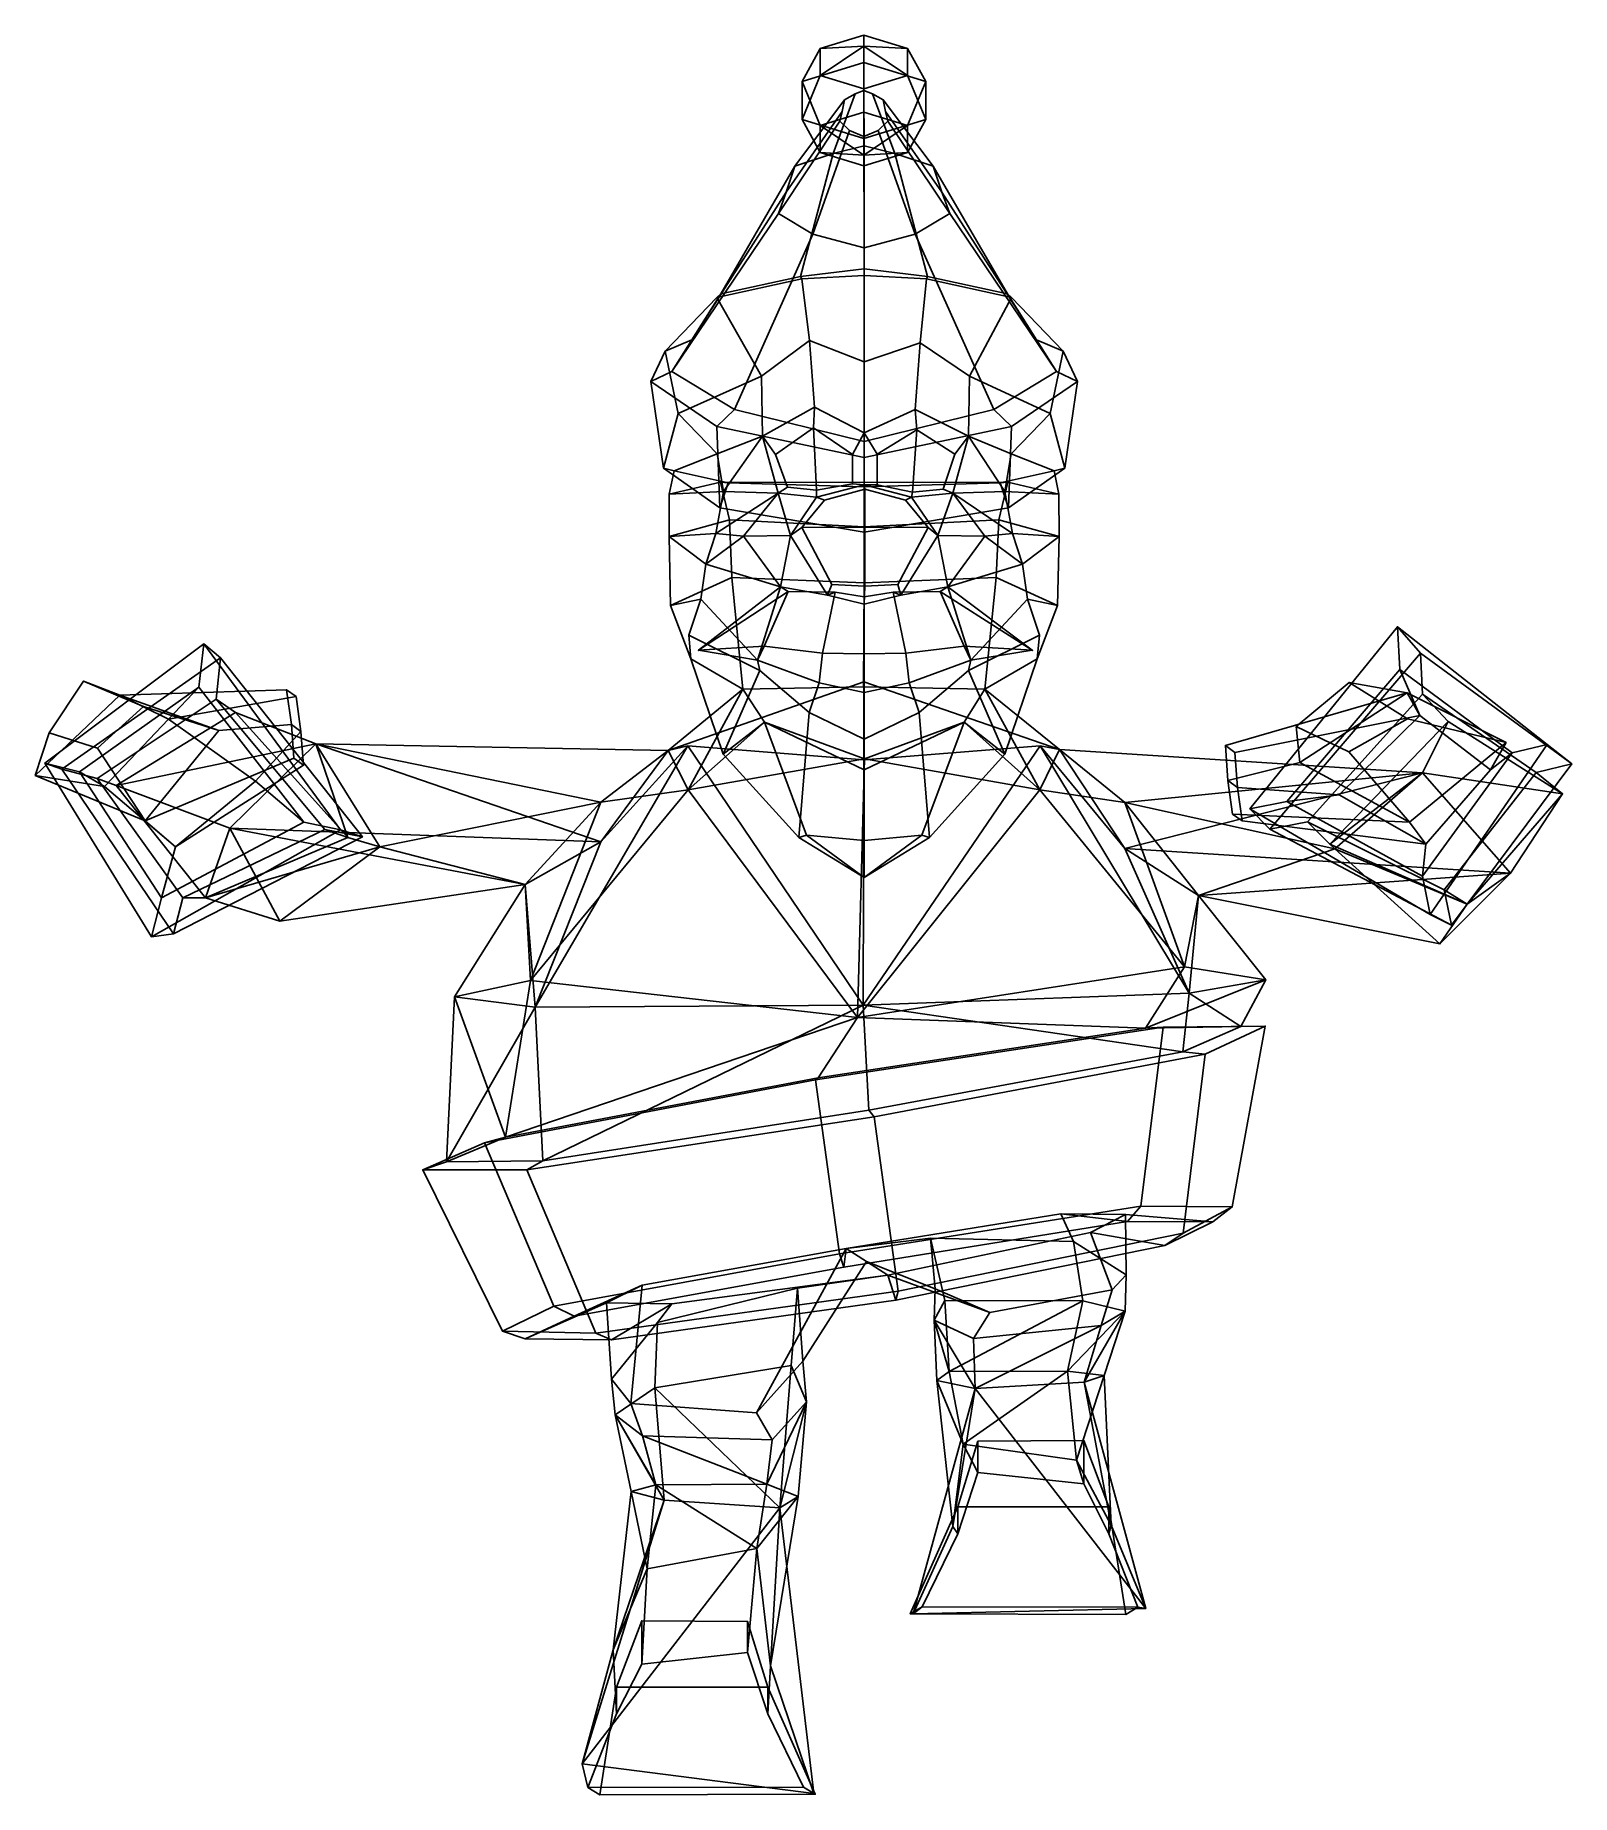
# Model space of a CAD drawing. Extents: x -260 to 219, y -153 to 395.
import ezdxf

# ---------------------------------------------------------------- set-up
doc = ezdxf.new("R2010")
doc.units = 0

msp = doc.modelspace()

# ---------------------------------------------------------------- linework, layer by layer
for p in [(-53.087593, 203.621521, 96.495125), (50.918976, 203.621521, 96.495125)]:
    msp.add_point(p)
for points in [[(-15.16676, 391.095703, -23.872442), (-1.557868, 395.278748, -30.054506), (-1.557866, 386.743835, -43.295696), (-20.803766, 380.828186, -34.552998)], [(-1.557871, 391.883362, -14.327083), (-1.557868, 395.278748, -30.054506), (-15.16676, 391.095703, -23.872442)], [(-1.557871, 391.883362, -14.327083), (12.051053, 391.095703, -23.87244), (-1.557868, 395.278748, -30.054506)], [(12.051053, 391.095703, -23.87244), (17.688026, 380.828186, -34.552998), (-1.557866, 386.743835, -43.295696), (-1.557868, 395.278748, -30.054506)], [(-20.80377, 368.996826, -17.067554), (-15.166762, 382.729675, -11.508414), (-15.16676, 391.095703, -23.872442), (-20.803766, 380.828186, -34.552998)], [(-1.557874, 378.546692, -5.326398), (-1.557871, 391.883362, -14.327083), (-15.166762, 382.729675, -11.508414)], [(-15.166762, 382.729675, -11.508414), (-1.557871, 391.883362, -14.327083), (-15.16676, 391.095703, -23.872442)], [(-1.557874, 378.546692, -5.326398), (12.051051, 382.729675, -11.508411), (-1.557871, 391.883362, -14.327083)], [(12.051051, 382.729675, -11.508411), (12.051053, 391.095703, -23.87244), (-1.557871, 391.883362, -14.327083)], [(17.688023, 368.996826, -17.067553), (17.688026, 380.828186, -34.552998), (12.051053, 391.095703, -23.87244), (12.051051, 382.729675, -11.508411)], [(-15.166757, 367.095276, -40.112091), (-20.803766, 380.828186, -34.552998), (-1.557866, 386.743835, -43.295696), (-1.557865, 371.278259, -46.294155)], [(12.051055, 367.095276, -40.112087), (-1.557865, 371.278259, -46.294155), (-1.557866, 386.743835, -43.295696), (17.688026, 380.828186, -34.552998)], [(-1.557873, 363.081177, -8.324883), (-1.557874, 378.546692, -5.326398), (-15.166762, 382.729675, -11.508414), (-20.80377, 368.996826, -17.067554)], [(-20.80377, 368.996826, -17.067554), (-20.803766, 380.828186, -34.552998), (-15.166757, 367.095276, -40.112091), (-15.166759, 358.729279, -27.748062)], [(-1.557873, 363.081177, -8.324883), (17.688023, 368.996826, -17.067553), (12.051051, 382.729675, -11.508411), (-1.557874, 378.546692, -5.326398)], [(17.688023, 368.996826, -17.067553), (12.051052, 358.729279, -27.748058), (12.051055, 367.095276, -40.112087), (17.688026, 380.828186, -34.552998)], [(-7.603781, 375.178345, -14.550315), (-8.353797, 371.498657, -17.069094), (-25.751518, 346.334167, 22.090275), (-23.072891, 354.492157, 33.183041)], [(-4.263281, 376.964905, -13.3274), (-7.603781, 375.178345, -14.550315), (-23.072891, 354.492157, 33.183041), (-11.142533, 358.452972, 38.568752)], [(-1.567859, 378.007507, -12.613706), (-4.263281, 376.964905, -13.3274), (-11.142533, 358.452972, 38.568752), (-1.516026, 360.764465, 41.711845)], [(-1.567859, 378.007507, -12.613706), (-1.516026, 360.764465, 41.711845), (8.110481, 358.452972, 38.568752), (1.127563, 376.964905, -13.327399)], [(1.127563, 376.964905, -13.327399), (8.110481, 358.452972, 38.568752), (20.04084, 354.492157, 33.183041), (4.468064, 375.178345, -14.550313)], [(4.468064, 375.178345, -14.550313), (20.04084, 354.492157, 33.183041), (22.719465, 346.334167, 22.090277), (5.218078, 371.498657, -17.069092)], [(-8.353797, 371.498657, -17.069094), (-9.040457, 368.530457, -19.100847), (-28.203876, 339.753571, 13.142376), (-25.751518, 346.334167, 22.090275)], [(-9.040457, 368.530457, -19.100847), (-6.039512, 365.628967, -21.086916), (-17.486216, 333.320892, 4.395607), (-28.203876, 339.753571, 13.142376)], [(-1.557873, 363.081177, -8.324883), (-20.80377, 368.996826, -17.067554), (-15.166759, 358.729279, -27.748062), (-1.55787, 354.546265, -21.566046)], [(-1.557876, 357.94162, -37.293423), (-15.166757, 367.095276, -40.112091), (-1.557865, 371.278259, -46.294155)], [(-1.557876, 357.94162, -37.293423), (-1.557865, 371.278259, -46.294155), (12.051055, 367.095276, -40.112087)], [(-1.557873, 363.081177, -8.324883), (-1.55787, 354.546265, -21.566046), (12.051052, 358.729279, -27.748058), (17.688023, 368.996826, -17.067553)], [(5.90474, 368.530457, -19.100845), (25.171827, 339.753571, 13.142379), (14.454159, 333.320892, 4.395608), (2.903792, 365.628967, -21.086914)], [(5.218078, 371.498657, -17.069092), (22.719465, 346.334167, 22.090277), (25.171827, 339.753571, 13.142379), (5.90474, 368.530457, -19.100845)], [(-6.039512, 365.628967, -21.086916), (-1.56786, 363.674316, -22.424938), (-1.516028, 328.987274, -1.497026), (-17.486216, 333.320892, 4.395607)], [(-15.166759, 358.729279, -27.748062), (-15.166757, 367.095276, -40.112091), (-1.557876, 357.94162, -37.293423)], [(2.903792, 365.628967, -21.086914), (14.454159, 333.320892, 4.395608), (-1.516028, 328.987274, -1.497026), (-1.56786, 363.674316, -22.424938)], [(12.051052, 358.729279, -27.748058), (-1.557876, 357.94162, -37.293423), (12.051055, 367.095276, -40.112087)], [(-46.136597, 314.722412, 73.295334), (-21.276293, 320.042511, 85.123764), (-11.142533, 358.452972, 38.568752), (-23.072891, 354.492157, 33.183041)], [(-1.488029, 322.523285, 92.132759), (-1.516026, 360.764465, 41.711845), (-11.142533, 358.452972, 38.568752), (-21.276293, 320.042511, 85.123764)], [(-1.55787, 354.546265, -21.566046), (-15.166759, 358.729279, -27.748062), (-1.557876, 357.94162, -37.293423)], [(-1.55787, 354.546265, -21.566046), (-1.557876, 357.94162, -37.293423), (12.051052, 358.729279, -27.748058)], [(-1.488029, 322.523285, 92.132759), (18.30023, 320.042511, 85.123764), (8.110481, 358.452972, 38.568752), (-1.516026, 360.764465, 41.711845)], [(43.160545, 314.722412, 73.295334), (20.04084, 354.492157, 33.183041), (8.110481, 358.452972, 38.568752), (18.30023, 320.042511, 85.123764)], [(-55.177132, 300.319336, 48.989853), (-46.136597, 314.722412, 73.295334), (-23.072891, 354.492157, 33.183041), (-25.751518, 346.334167, 22.090275)], [(52.201073, 300.319336, 48.989853), (22.719465, 346.334167, 22.090277), (20.04084, 354.492157, 33.183041), (43.160545, 314.722412, 73.295334)], [(-61.447071, 290.457428, 27.983513), (-55.177132, 300.319336, 48.989853), (-25.751518, 346.334167, 22.090275), (-28.203876, 339.753571, 13.142376)], [(58.471012, 290.457428, 27.983515), (25.171827, 339.753571, 13.142379), (22.719465, 346.334167, 22.090277), (52.201073, 300.319336, 48.989853)], [(-41.859158, 278.60022, 9.915109), (-61.447071, 290.457428, 27.983513), (-28.203876, 339.753571, 13.142376), (-17.486216, 333.320892, 4.395607)], [(38.883091, 278.60022, 9.915109), (14.454159, 333.320892, 4.395608), (25.171827, 339.753571, 13.142379), (58.471012, 290.457428, 27.983515)], [(-1.488031, 268.70694, -6.900535), (-41.859158, 278.60022, 9.915109), (-17.486216, 333.320892, 4.395607), (-1.516028, 328.987274, -1.497026)], [(-1.488031, 268.70694, -6.900535), (-1.516028, 328.987274, -1.497026), (14.454159, 333.320892, 4.395608), (38.883091, 278.60022, 9.915109)], [(-20.887629, 319.312012, 90.473976), (-21.276293, 320.042511, 85.123764), (-46.136597, 314.722412, 73.295334), (-47.378948, 313.50296, 78.487442)], [(-18.530802, 300.183899, 100.69799), (-20.887629, 319.312012, 90.473976), (-47.378948, 313.50296, 78.487442), (-33.471539, 289.057861, 92.467857)], [(-1.488029, 320.377899, 96.542175), (-1.488029, 322.523285, 92.132759), (-21.276293, 320.042511, 85.123764), (-20.887629, 319.312012, 90.473976)], [(-1.488031, 293.446777, 107.165222), (-1.488029, 320.377899, 96.542175), (-20.887629, 319.312012, 90.473976), (-18.530802, 300.183899, 100.69799)], [(-1.488031, 293.446777, 107.165222), (15.958465, 299.434906, 100.999649), (17.911566, 319.312012, 90.473976), (-1.488029, 320.377899, 96.542175)], [(-1.488029, 320.377899, 96.542175), (17.911566, 319.312012, 90.473976), (18.30023, 320.042511, 85.123764), (-1.488029, 322.523285, 92.132759)], [(15.958465, 299.434906, 100.999649), (31.367516, 289.057861, 92.467865), (44.402897, 313.50296, 78.487442), (17.911566, 319.312012, 90.473976)], [(17.911566, 319.312012, 90.473976), (44.402897, 313.50296, 78.487442), (43.160545, 314.722412, 73.295334), (18.30023, 320.042511, 85.123764)], [(-47.378948, 313.50296, 78.487442), (-46.136597, 314.722412, 73.295334), (-55.177132, 300.319336, 48.989853), (-63.475811, 296.849731, 51.520355)], [(-33.471539, 289.057861, 92.467857), (-47.378948, 313.50296, 78.487442), (-63.475811, 296.849731, 51.520355), (-59.428745, 277.363983, 76.627441)], [(31.367516, 289.057861, 92.467865), (56.45269, 277.363983, 76.627441), (60.499748, 296.849731, 51.520355), (44.402897, 313.50296, 78.487442)], [(44.402897, 313.50296, 78.487442), (60.499748, 296.849731, 51.520355), (52.201073, 300.319336, 48.989853), (43.160545, 314.722412, 73.295334)], [(-63.475811, 296.849731, 51.520355), (-55.177132, 300.319336, 48.989853), (-61.447071, 290.457428, 27.983513), (-68.001495, 287.409241, 27.423643)], [(-59.428745, 277.363983, 76.627441), (-63.475811, 296.849731, 51.520355), (-68.001495, 287.409241, 27.423643), (-64.002167, 260.336975, 42.819588)], [(-18.530802, 300.183899, 100.69799), (-33.471539, 289.057861, 92.467857), (-33.178829, 270.280487, 94.382607), (-16.962112, 279.393402, 105.70285)], [(-1.488031, 293.446777, 107.165222), (-18.530802, 300.183899, 100.69799), (-16.962112, 279.393402, 105.70285), (-1.488032, 271.331573, 108.303795)], [(-1.488031, 293.446777, 107.165222), (-1.488032, 271.331573, 108.303795), (14.38977, 278.597626, 105.763184), (15.958465, 299.434906, 100.999649)], [(15.958465, 299.434906, 100.999649), (14.38977, 278.597626, 105.763184), (31.074802, 270.280487, 94.382607), (31.367516, 289.057861, 92.467865)], [(60.499748, 296.849731, 51.520355), (65.025444, 287.409241, 27.423645), (58.471012, 290.457428, 27.983515), (52.201073, 300.319336, 48.989853)], [(56.45269, 277.363983, 76.627441), (61.026104, 260.336975, 42.819588), (65.025444, 287.409241, 27.423645), (60.499748, 296.849731, 51.520355)], [(-68.001495, 287.409241, 27.423643), (-61.447071, 290.457428, 27.983513), (-41.859158, 278.60022, 9.915109), (-47.387875, 273.341766, 7.926964)], [(-64.002167, 260.336975, 42.819588), (-68.001495, 287.409241, 27.423643), (-47.387875, 273.341766, 7.926964), (-46.492546, 248.026703, 19.584167)], [(-47.263206, 264.804474, 78.218208), (-33.178829, 270.280487, 94.382607), (-33.471539, 289.057861, 92.467857), (-59.428745, 277.363983, 76.627441)], [(44.287144, 264.804474, 78.218208), (56.45269, 277.363983, 76.627441), (31.367516, 289.057861, 92.467865), (31.074802, 270.280487, 94.382607)], [(65.025444, 287.409241, 27.423645), (44.411812, 273.341766, 7.926965), (38.883091, 278.60022, 9.915109), (58.471012, 290.457428, 27.983515)], [(61.026104, 260.336975, 42.819588), (43.516487, 248.026703, 19.584167), (44.411812, 273.341766, 7.926965), (65.025444, 287.409241, 27.423645)], [(-59.428745, 277.363983, 76.627441), (-64.002167, 260.336975, 42.819588), (-60.696621, 259.555634, 41.953903), (-47.263206, 264.804474, 78.218208)], [(-47.387875, 273.341766, 7.926964), (-41.859158, 278.60022, 9.915109), (-1.488031, 268.70694, -6.900535), (-1.488031, 263.652466, -9.772123)], [(-17.220961, 272.954041, 104.469688), (-16.962112, 279.393402, 105.70285), (-33.178829, 270.280487, 94.382607), (-29.158092, 264.585327, 94.654114)], [(-17.220961, 272.954041, 104.469688), (-5.073087, 264.582153, 106.095718), (-1.488032, 271.331573, 108.303795), (-16.962112, 279.393402, 105.70285)], [(14.896642, 272.258911, 104.268639), (14.38977, 278.597626, 105.763184), (-1.488032, 271.331573, 108.303795), (2.550161, 264.701416, 106.276031)], [(44.411812, 273.341766, 7.926965), (-1.488031, 263.652466, -9.772123), (-1.488031, 268.70694, -6.900535), (38.883091, 278.60022, 9.915109)], [(14.896642, 272.258911, 104.268639), (26.815987, 264.704834, 92.15062), (31.074802, 270.280487, 94.382607), (14.38977, 278.597626, 105.763184)], [(56.45269, 277.363983, 76.627441), (44.287144, 264.804474, 78.218208), (57.720566, 259.555634, 41.953903), (61.026104, 260.336975, 42.819588)], [(-46.492546, 248.026703, 19.584167), (-47.387875, 273.341766, 7.926964), (-1.488031, 263.652466, -9.772123), (-1.488033, 240.376007, 1.354337)], [(-45.290455, 253.115417, 78.655991), (-33.178829, 270.280487, 94.382607), (-47.263206, 264.804474, 78.218208)], [(-28.248562, 252.55481, 98.549278), (-33.178829, 270.280487, 94.382607), (-45.290455, 253.115417, 78.655991)], [(-25.411091, 254.395508, 97.547935), (-29.158092, 264.585327, 94.654114), (-33.178829, 270.280487, 94.382607), (-28.248562, 252.55481, 98.549278)], [(-16.321604, 253.460938, 102.64016), (-17.220961, 272.954041, 104.469688), (-29.158092, 264.585327, 94.654114), (-25.411091, 254.395508, 97.547935)], [(-5.073087, 264.582153, 106.095718), (-17.220961, 272.954041, 104.469688), (-16.321604, 253.460938, 102.64016), (-5.073087, 255.464905, 106.939919)], [(-5.073087, 255.464905, 106.939919), (-1.488032, 255.217468, 110.144325), (-1.488032, 271.331573, 108.303795), (-5.073087, 264.582153, 106.095718)], [(43.516487, 248.026703, 19.584167), (-1.488033, 240.376007, 1.354337), (-1.488031, 263.652466, -9.772123), (44.411812, 273.341766, 7.926965)], [(2.550161, 255.196808, 107.318275), (2.550161, 264.701416, 106.276031), (-1.488032, 271.331573, 108.303795), (-1.488032, 255.217468, 110.144325)], [(2.550161, 264.701416, 106.276031), (2.550161, 255.196808, 107.318275), (13.579628, 252.848572, 102.009949), (14.896642, 272.258911, 104.268639)], [(13.579628, 252.848572, 102.009949), (23.141953, 253.844604, 95.723228), (26.815987, 264.704834, 92.15062), (14.896642, 272.258911, 104.268639)], [(23.141953, 253.844604, 95.723228), (26.144537, 252.55481, 98.549278), (31.074802, 270.280487, 94.382607), (26.815987, 264.704834, 92.15062)], [(26.144537, 252.55481, 98.549278), (42.314388, 253.115417, 78.655991), (31.074802, 270.280487, 94.382607)], [(42.314388, 253.115417, 78.655991), (44.287144, 264.804474, 78.218208), (31.074802, 270.280487, 94.382607)], [(-47.263206, 264.804474, 78.218208), (-60.696621, 259.555634, 41.953903), (-62.201031, 252.299255, 42.462151), (-45.290455, 253.115417, 78.655991)], [(44.287144, 264.804474, 78.218208), (42.314388, 253.115417, 78.655991), (59.224968, 252.299255, 42.462151), (57.720566, 259.555634, 41.953903)], [(-64.002167, 260.336975, 42.819588), (-46.492546, 248.026703, 19.584167), (-43.906418, 255.775208, 16.107876), (-60.696621, 259.555634, 41.953903)], [(-62.201031, 252.299255, 42.462151), (-60.696621, 259.555634, 41.953903), (-43.906418, 255.775208, 16.107876), (-46.218781, 255.978638, 12.67251)], [(61.026104, 260.336975, 42.819588), (57.720566, 259.555634, 41.953903), (40.930359, 255.775208, 16.107876), (43.516487, 248.026703, 19.584167)], [(59.224968, 252.299255, 42.462151), (43.242714, 255.978638, 12.67251), (40.930359, 255.775208, 16.107876), (57.720566, 259.555634, 41.953903)], [(-62.222813, 239.105347, 44.641083), (-62.201031, 252.299255, 42.462151), (-46.218781, 255.978638, 12.67251), (-43.474003, 244.281586, 11.188781)], [(-45.290455, 253.115417, 78.655991), (-62.201031, 252.299255, 42.462151), (-62.222813, 239.105347, 44.641083), (-47.732224, 240.016235, 78.504814)], [(-47.732224, 240.016235, 78.504814), (-28.248562, 252.55481, 98.549278), (-45.290455, 253.115417, 78.655991)], [(-39.078247, 239.199524, 101.72583), (-28.248562, 252.55481, 98.549278), (-47.732224, 240.016235, 78.504814)], [(-46.492546, 248.026703, 19.584167), (-1.488033, 240.376007, 1.354337), (-1.488032, 254.563965, -0.820107), (-43.906418, 255.775208, 16.107876)], [(-46.218781, 255.978638, 12.67251), (-43.906418, 255.775208, 16.107876), (-1.488032, 254.563965, -0.820107), (-1.488032, 255.90448, -2.405132)], [(-43.474003, 244.281586, 11.188781), (-46.218781, 255.978638, 12.67251), (-1.488032, 255.90448, -2.405132), (-1.488032, 242.028259, -0.945824)], [(-39.078247, 239.199524, 101.72583), (-24.446487, 239.352844, 104.760262), (-28.248562, 252.55481, 98.549278)], [(-16.321604, 253.460938, 102.64016), (-25.411091, 254.395508, 97.547935), (-28.248562, 252.55481, 98.549278), (-16.288712, 251.273895, 104.835991)], [(-24.446487, 239.352844, 104.760262), (-16.288712, 251.273895, 104.835991), (-28.248562, 252.55481, 98.549278)], [(-1.229649, 242.014221, 128.666168), (-1.229649, 253.831116, 124.536148), (-13.852524, 250.396851, 121.01963), (-20.928852, 241.83252, 122.216965)], [(-16.321604, 253.460938, 102.64016), (-16.288712, 251.273895, 104.835991), (-1.488032, 255.217468, 110.144325), (-5.073087, 255.464905, 106.939919)], [(-1.229649, 253.831116, 124.536148), (-1.488032, 255.217468, 110.144325), (-16.288712, 251.273895, 104.835991), (-13.852524, 250.396851, 121.01963)], [(43.516487, 248.026703, 19.584167), (40.930359, 255.775208, 16.107876), (-1.488032, 254.563965, -0.820107), (-1.488033, 240.376007, 1.354337)], [(43.242714, 255.978638, 12.67251), (-1.488032, 255.90448, -2.405132), (-1.488032, 254.563965, -0.820107), (40.930359, 255.775208, 16.107876)], [(40.49794, 244.281586, 11.188781), (-1.488032, 242.028259, -0.945824), (-1.488032, 255.90448, -2.405132), (43.242714, 255.978638, 12.67251)], [(-1.229649, 253.831116, 124.536148), (11.393223, 250.396851, 121.01963), (13.312647, 251.273895, 104.835991), (-1.488032, 255.217468, 110.144325)], [(13.579628, 252.848572, 102.009949), (2.550161, 255.196808, 107.318275), (-1.488032, 255.217468, 110.144325), (13.312647, 251.273895, 104.835991)], [(-1.229649, 242.014221, 128.666168), (18.469551, 241.83252, 122.216965), (11.393223, 250.396851, 121.01963), (-1.229649, 253.831116, 124.536148)], [(13.579628, 252.848572, 102.009949), (13.312647, 251.273895, 104.835991), (26.144537, 252.55481, 98.549278), (23.141953, 253.844604, 95.723228)], [(21.470425, 239.352844, 104.760262), (26.144537, 252.55481, 98.549278), (13.312647, 251.273895, 104.835991)], [(36.102184, 239.199524, 101.72583), (26.144537, 252.55481, 98.549278), (21.470425, 239.352844, 104.760262)], [(44.756165, 240.016235, 78.504814), (42.314388, 253.115417, 78.655991), (26.144537, 252.55481, 98.549278)], [(36.102184, 239.199524, 101.72583), (44.756165, 240.016235, 78.504814), (26.144537, 252.55481, 98.549278)], [(59.246754, 239.105347, 44.641083), (40.49794, 244.281586, 11.188781), (43.242714, 255.978638, 12.67251), (59.224968, 252.299255, 42.462151)], [(42.314388, 253.115417, 78.655991), (44.756165, 240.016235, 78.504814), (59.246754, 239.105347, 44.641083), (59.224968, 252.299255, 42.462151)], [(-20.928852, 241.83252, 122.216965), (-13.852524, 250.396851, 121.01963), (-16.288712, 251.273895, 104.835991), (-24.446487, 239.352844, 104.760262)], [(18.469551, 241.83252, 122.216965), (21.470425, 239.352844, 104.760262), (13.312647, 251.273895, 104.835991), (11.393223, 250.396851, 121.01963)], [(-61.786457, 217.551086, 46.003769), (-62.222813, 239.105347, 44.641083), (-43.474003, 244.281586, 11.188781), (-42.681286, 226.293915, 14.099627)], [(-42.681286, 226.293915, 14.099627), (-43.474003, 244.281586, 11.188781), (-1.488032, 242.028259, -0.945824), (-1.488032, 224.668213, 3.485335)], [(-11.504524, 224.084534, 117.381271), (-20.928852, 241.83252, 122.216965), (-24.446487, 239.352844, 104.760262), (-12.954493, 220.765808, 104.511536)], [(-1.229649, 223.563049, 122.611298), (-1.229649, 242.014221, 128.666168), (-20.928852, 241.83252, 122.216965), (-11.504524, 224.084534, 117.381271)], [(39.705223, 226.293915, 14.099627), (-1.488032, 224.668213, 3.485335), (-1.488032, 242.028259, -0.945824), (40.49794, 244.281586, 11.188781)], [(-1.229649, 223.563049, 122.611298), (9.045225, 224.084534, 117.381271), (18.469551, 241.83252, 122.216965), (-1.229649, 242.014221, 128.666168)], [(9.045225, 224.084534, 117.381271), (9.978429, 220.765808, 104.511536), (21.470425, 239.352844, 104.760262), (18.469551, 241.83252, 122.216965)], [(58.810402, 217.551086, 46.003769), (39.705223, 226.293915, 14.099627), (40.49794, 244.281586, 11.188781), (59.246754, 239.105347, 44.641083)], [(-47.732224, 240.016235, 78.504814), (-62.222813, 239.105347, 44.641083), (-50.798298, 230.492859, 77.948036)], [(-52.404041, 219.562988, 78.12674), (-50.798298, 230.492859, 77.948036), (-62.222813, 239.105347, 44.641083), (-61.786457, 217.551086, 46.003769)], [(-50.798298, 230.492859, 77.948036), (-39.078247, 239.199524, 101.72583), (-47.732224, 240.016235, 78.504814)], [(-27.581627, 223.386169, 98.608398), (-39.078247, 239.199524, 101.72583), (-50.798298, 230.492859, 77.948036)], [(-27.581627, 223.386169, 98.608398), (-24.446487, 239.352844, 104.760262), (-39.078247, 239.199524, 101.72583)], [(-12.954493, 220.765808, 104.511536), (-24.446487, 239.352844, 104.760262), (-27.581627, 223.386169, 98.608398)], [(9.978429, 220.765808, 104.511536), (24.605564, 223.386169, 98.608398), (21.470425, 239.352844, 104.760262)], [(24.605564, 223.386169, 98.608398), (36.102184, 239.199524, 101.72583), (21.470425, 239.352844, 104.760262)], [(24.605564, 223.386169, 98.608398), (47.822239, 230.492859, 77.948036), (36.102184, 239.199524, 101.72583)], [(47.822239, 230.492859, 77.948036), (44.756165, 240.016235, 78.504814), (36.102184, 239.199524, 101.72583)], [(44.756165, 240.016235, 78.504814), (47.822239, 230.492859, 77.948036), (59.246754, 239.105347, 44.641083)], [(49.427982, 219.562988, 78.12674), (58.810402, 217.551086, 46.003769), (59.246754, 239.105347, 44.641083), (47.822239, 230.492859, 77.948036)], [(-52.404041, 219.562988, 78.12674), (-34.689636, 200.560211, 104.917747), (-27.581627, 223.386169, 98.608398), (-50.798298, 230.492859, 77.948036)], [(49.427982, 219.562988, 78.12674), (47.822239, 230.492859, 77.948036), (24.605564, 223.386169, 98.608398), (31.713572, 200.560211, 104.917747)], [(-55.457916, 200.939423, 50.112881), (-61.786457, 217.551086, 46.003769), (-42.681286, 226.293915, 14.099627), (-39.314499, 191.493225, 31.855993)], [(-39.314499, 191.493225, 31.855993), (-42.681286, 226.293915, 14.099627), (-1.488032, 224.668213, 3.485335), (-1.642652, 192.260437, 8.88728)], [(36.169563, 191.493225, 31.855993), (-1.642652, 192.260437, 8.88728), (-1.488032, 224.668213, 3.485335), (39.705223, 226.293915, 14.099627)], [(52.481853, 200.939423, 50.112881), (36.169563, 191.493225, 31.855993), (39.705223, 226.293915, 14.099627), (58.810402, 217.551086, 46.003769)], [(-55.457916, 200.939423, 50.112881), (-56.127266, 208.304901, 81.29702), (-52.404041, 219.562988, 78.12674), (-61.786457, 217.551086, 46.003769)], [(-52.404041, 219.562988, 78.12674), (-56.127266, 208.304901, 81.29702), (-34.006466, 197.33847, 95.906563), (-34.689636, 200.560211, 104.917747)], [(-25.215437, 221.965515, 112.608627), (-27.581627, 223.386169, 98.608398), (-53.087593, 203.621521, 96.495125)], [(-53.087593, 203.621521, 96.495125), (-27.581627, 223.386169, 98.608398), (-34.689636, 200.560211, 104.917747)], [(-32.692638, 204.916809, 115.00264), (-25.215437, 221.965515, 112.608627), (-53.087593, 203.621521, 96.495125)], [(-10.518066, 221.703247, 112.725739), (-25.215437, 221.965515, 112.608627), (-32.692638, 204.916809, 115.00264), (-14.479019, 202.725494, 123.670204)], [(-25.215437, 221.965515, 112.608627), (-10.518066, 221.703247, 112.725739), (-12.954493, 220.765808, 104.511536), (-27.581627, 223.386169, 98.608398)], [(-14.479019, 202.725494, 123.670204), (-1.488032, 202.522034, 124.353912), (-1.488032, 220.289246, 115.474304), (-10.518066, 221.703247, 112.725739)], [(-1.229649, 223.563049, 122.611298), (-11.504524, 224.084534, 117.381271), (-12.954493, 220.765808, 104.511536), (-1.488032, 217.978455, 110.43103)], [(-1.488032, 220.289246, 115.474304), (-1.488032, 217.978455, 110.43103), (-12.954493, 220.765808, 104.511536), (-10.518066, 221.703247, 112.725739)], [(-1.229649, 223.563049, 122.611298), (-1.488032, 217.978455, 110.43103), (9.978429, 220.765808, 104.511536), (9.045225, 224.084534, 117.381271)], [(11.502954, 202.725494, 123.670204), (7.542004, 221.703247, 112.725739), (-1.488032, 220.289246, 115.474304), (-1.488032, 202.522034, 124.353912)], [(-1.488032, 220.289246, 115.474304), (7.542004, 221.703247, 112.725739), (9.978429, 220.765808, 104.511536), (-1.488032, 217.978455, 110.43103)], [(22.239374, 221.965515, 112.608627), (24.605564, 223.386169, 98.608398), (9.978429, 220.765808, 104.511536), (7.542004, 221.703247, 112.725739)], [(7.542004, 221.703247, 112.725739), (11.502954, 202.725494, 123.670204), (29.716576, 204.916809, 115.00264), (22.239374, 221.965515, 112.608627)], [(22.239374, 221.965515, 112.608627), (50.918976, 203.621521, 96.495125), (24.605564, 223.386169, 98.608398)], [(29.716576, 204.916809, 115.00264), (50.918976, 203.621521, 96.495125), (22.239374, 221.965515, 112.608627)], [(50.918976, 203.621521, 96.495125), (31.713572, 200.560211, 104.917747), (24.605564, 223.386169, 98.608398)], [(49.427982, 219.562988, 78.12674), (31.713572, 200.560211, 104.917747), (31.030401, 197.33847, 95.906563), (53.151211, 208.304901, 81.29702)], [(52.481853, 200.939423, 50.112881), (58.810402, 217.551086, 46.003769), (49.427982, 219.562988, 78.12674), (53.151211, 208.304901, 81.29702)], [(124.904831, 147.911682, 81.551521), (118.742462, 154.252991, 113.474464), (164.678314, 210.924377, 111.5327), (171.935928, 202.661926, 81.061028)], [(118.742462, 154.252991, 113.474464), (130.282684, 156.455933, 115.589119), (165.423248, 197.626465, 114.343773), (164.678314, 210.924377, 111.5327)], [(211.374802, 174.272614, 129.983597), (219.050644, 168.258392, 98.330383), (171.935928, 202.661926, 81.061028), (164.678314, 210.924377, 111.5327)], [(211.374802, 174.272614, 129.983597), (164.678314, 210.924377, 111.5327), (165.423248, 197.626465, 114.343773), (200.458694, 171.622284, 128.096039)], [(-256.803589, 168.460571, 113.250252), (-207.275238, 205.599365, 118.907188), (-202.022293, 201.277618, 87.233971), (-251.519455, 166.524292, 80.610641)], [(-256.803589, 168.460571, 113.250252), (-245.961838, 165.719604, 115.416344), (-208.809952, 192.089783, 119.560806), (-207.275238, 205.599365, 118.907188)], [(-164.656448, 147.711823, 131.484421), (-207.275238, 205.599365, 118.907188), (-208.809952, 192.089783, 119.560806), (-176.153397, 150.000854, 129.230103)], [(-157.86676, 145.436523, 99.142723), (-202.022293, 201.277618, 87.233971), (-207.275238, 205.599365, 118.907188), (-164.656448, 147.711823, 131.484421)], [(-34.006466, 197.33847, 95.906563), (-56.127266, 208.304901, 81.29702), (-55.457916, 200.939423, 50.112881), (-45.379848, 171.291962, 66.107307)], [(-34.689636, 200.560211, 104.917747), (-32.692638, 204.916809, 115.00264), (-53.087593, 203.621521, 96.495125)], [(-14.479019, 202.725494, 123.670204), (-32.692638, 204.916809, 115.00264), (-34.689636, 200.560211, 104.917747), (-15.480646, 193.426453, 113.76458)], [(11.502954, 202.725494, 123.670204), (12.504581, 193.426453, 113.76458), (31.713572, 200.560211, 104.917747), (29.716576, 204.916809, 115.00264)], [(31.713572, 200.560211, 104.917747), (50.918976, 203.621521, 96.495125), (29.716576, 204.916809, 115.00264)], [(31.030401, 197.33847, 95.906563), (42.403786, 171.291962, 66.107307), (52.481853, 200.939423, 50.112881), (53.151211, 208.304901, 81.29702)], [(-251.519455, 166.524292, 80.610641), (-202.022293, 201.277618, 87.233971), (-203.409439, 188.365997, 87.873161), (-240.523544, 163.702393, 82.810448)], [(-157.86676, 145.436523, 99.142723), (-169.574539, 147.726807, 96.849907), (-203.409439, 188.365997, 87.873161), (-202.022293, 201.277618, 87.233971)], [(-45.379848, 171.291962, 66.107307), (-55.457916, 200.939423, 50.112881), (-39.314499, 191.493225, 31.855993), (-32.543373, 181.229004, 60.032959)], [(-18.662941, 184.274963, 115.812431), (-15.480646, 193.426453, 113.76458), (-34.689636, 200.560211, 104.917747), (-34.006466, 197.33847, 95.906563)], [(-1.488032, 202.522034, 124.353912), (-14.479019, 202.725494, 123.670204), (-15.480646, 193.426453, 113.76458), (-1.488032, 190.459656, 119.235947)], [(-1.488032, 202.522034, 124.353912), (-1.488032, 190.459656, 119.235947), (12.504581, 193.426453, 113.76458), (11.502954, 202.725494, 123.670204)], [(15.686874, 184.274963, 115.812431), (31.030401, 197.33847, 95.906563), (31.713572, 200.560211, 104.917747), (12.504581, 193.426453, 113.76458)], [(42.403786, 171.291962, 66.107307), (29.644087, 181.229004, 60.032959), (36.169563, 191.493225, 31.855993), (52.481853, 200.939423, 50.112881)], [(124.904831, 147.911682, 81.551521), (171.935928, 202.661926, 81.061028), (172.568878, 189.952972, 83.73011), (136.654327, 150.114929, 83.712418)], [(146.585159, 158.54425, 106.668602), (171.670532, 183.297119, 106.92205), (165.423248, 197.626465, 114.343773), (130.282684, 156.455933, 115.589119)], [(193.756073, 166.402008, 116.53376), (200.458694, 171.622284, 128.096039), (165.423248, 197.626465, 114.343773), (171.670532, 183.297119, 106.92205)], [(219.050644, 168.258392, 98.330383), (207.976898, 165.529114, 96.423676), (172.568878, 189.952972, 83.73011), (171.935928, 202.661926, 81.061028)], [(-255.484222, 177.875854, 198.589142), (-244.805038, 194.000061, 208.664841), (-233.435211, 189.582672, 140.67952), (-259.822601, 164.623871, 140.201431)], [(-240.412079, 173.11322, 215.835815), (-226.080658, 186.104523, 215.689774), (-244.805038, 194.000061, 208.664841), (-255.484222, 177.875854, 198.589142)], [(-238.248917, 161.121948, 109.539833), (-218.30481, 182.129456, 109.525314), (-208.809952, 192.089783, 119.560806), (-245.961838, 165.719604, 115.416344)], [(-226.080658, 186.104523, 215.689774), (-202.593277, 178.597961, 166.771835), (-233.435211, 189.582672, 140.67952), (-244.805038, 194.000061, 208.664841)], [(-191.211121, 162.849915, 119.201675), (-176.153397, 150.000854, 129.230103), (-208.809952, 192.089783, 119.560806), (-218.30481, 182.129456, 109.525314)], [(-1.606751, 193.750061, 5.078217), (-1.628473, 169.523071, -46.094997), (-56.453053, 173.812134, -36.493587), (-62.516197, 172.356812, 2.57964)], [(-1.606751, 193.750061, 5.078217), (-62.516197, 172.356812, 2.57964), (-39.314499, 191.493225, 31.855993), (-1.642652, 192.260437, 8.88728)], [(-21.848066, 145.290405, 97.859222), (-18.662941, 184.274963, 115.812431), (-34.006466, 197.33847, 95.906563), (-45.379848, 171.291962, 66.107307)], [(-1.488032, 175.929474, 122.178642), (-1.488032, 190.459656, 119.235947), (-15.480646, 193.426453, 113.76458), (-18.662941, 184.274963, 115.812431)], [(-1.642652, 192.260437, 8.88728), (36.169563, 191.493225, 31.855993), (59.373352, 172.733032, 2.272873), (-1.606751, 193.750061, 5.078217)], [(-1.606751, 193.750061, 5.078217), (59.373352, 172.733032, 2.272873), (53.363956, 173.812134, -36.493587), (-1.628473, 169.523071, -46.094997)], [(-1.488032, 175.929474, 122.178642), (15.686874, 184.274963, 115.812431), (12.504581, 193.426453, 113.76458), (-1.488032, 190.459656, 119.235947)], [(18.872002, 145.290405, 97.859222), (42.403786, 171.291962, 66.107307), (31.030401, 197.33847, 95.906563), (15.686874, 184.274963, 115.812431)], [(149.577988, 171.972534, 212.088593), (167.89064, 182.296448, 201.823898), (149.689651, 193.609741, 205.859665), (133.176468, 179.844299, 205.515137)], [(133.176468, 179.844299, 205.515137), (149.689651, 193.609741, 205.859665), (167.74971, 190.306824, 139.273514), (134.253128, 168.604553, 151.910324)], [(167.89064, 182.296448, 201.823898), (198.563248, 174.876617, 150.75824), (167.74971, 190.306824, 139.273514), (149.689651, 193.609741, 205.859665)], [(-259.822601, 164.623871, 140.201431), (-233.435211, 189.582672, 140.67952), (-218.30481, 182.129456, 109.525314), (-238.248917, 161.121948, 109.539833)], [(-240.523544, 163.702393, 82.810448), (-203.409439, 188.365997, 87.873161), (-197.375412, 184.205261, 52.468002), (-234.592636, 161.50238, 47.250999)], [(-181.512268, 191.335358, 169.165726), (-178.519104, 189.180969, 156.761612), (-218.30481, 182.129456, 109.525314), (-233.435211, 189.582672, 140.67952)], [(-179.946503, 180.520386, 172.30806), (-181.512268, 191.335358, 169.165726), (-233.435211, 189.582672, 140.67952), (-202.593277, 178.597961, 166.771835)], [(-177.069244, 178.342834, 159.860977), (-191.211121, 162.849915, 119.201675), (-218.30481, 182.129456, 109.525314), (-178.519104, 189.180969, 156.761612)], [(-197.375412, 184.205261, 52.468002), (-203.409439, 188.365997, 87.873161), (-169.574539, 147.726807, 96.849907), (-162.39975, 145.246765, 61.536594)], [(-179.946503, 180.520386, 172.30806), (-177.069244, 178.342834, 159.860977), (-178.519104, 189.180969, 156.761612), (-181.512268, 191.335358, 169.165726)], [(-62.516197, 172.356812, 2.57964), (-56.290886, 160.085449, 59.291286), (-39.314499, 191.493225, 31.855993)], [(-56.290886, 160.085449, 59.291286), (-32.543373, 181.229004, 60.032959), (-39.314499, 191.493225, 31.855993)], [(53.258915, 160.085449, 59.291286), (36.169563, 191.493225, 31.855993), (29.644087, 181.229004, 60.032959)], [(59.373352, 172.733032, 2.272873), (36.169563, 191.493225, 31.855993), (53.258915, 160.085449, 59.291286)], [(111.090103, 173.971741, 145.051132), (167.74971, 190.306824, 139.273514), (171.670532, 183.297119, 106.92205), (114.008354, 171.804871, 132.631378)], [(111.869339, 163.025726, 148.029007), (134.253128, 168.604553, 151.910324), (167.74971, 190.306824, 139.273514), (111.090103, 173.971741, 145.051132)], [(180.552872, 181.379211, 49.524952), (143.603134, 143.199524, 48.948235), (136.654327, 150.114929, 83.712418), (172.568878, 189.952972, 83.73011)], [(198.563248, 174.876617, 150.75824), (193.756073, 166.402008, 116.53376), (171.670532, 183.297119, 106.92205), (167.74971, 190.306824, 139.273514)], [(207.976898, 165.529114, 96.423676), (216.176147, 158.883911, 61.882351), (180.552872, 181.379211, 49.524952), (172.568878, 189.952972, 83.73011)], [(-240.412079, 173.11322, 215.835815), (-225.542572, 150.509644, 152.37915), (-202.593277, 178.597961, 166.771835), (-226.080658, 186.104523, 215.689774)], [(-234.592636, 161.50238, 47.250999), (-197.375412, 184.205261, 52.468002), (-172.33371, 174.42569, 7.006351)], [(-162.39975, 145.246765, 61.536594), (-172.33371, 174.42569, 7.006351), (-197.375412, 184.205261, 52.468002)], [(-1.411253, 169.820129, 67.180084), (-32.543373, 181.229004, 60.032959), (-56.290886, 160.085449, 59.291286)], [(-21.848066, 145.290405, 97.859222), (-45.379848, 171.291962, 66.107307), (-32.543373, 181.229004, 60.032959), (-19.429121, 145.982727, 81.952538)], [(-19.429121, 145.982727, 81.952538), (-32.543373, 181.229004, 60.032959), (-1.488032, 166.385254, 56.009388), (-1.488032, 144.348572, 77.656464)], [(-1.488032, 166.385254, 56.009388), (-32.543373, 181.229004, 60.032959), (-1.411253, 169.820129, 67.180084)], [(-1.488032, 132.773254, 101.101158), (-1.488032, 175.929474, 122.178642), (-18.662941, 184.274963, 115.812431), (-21.848066, 145.290405, 97.859222)], [(-1.488032, 132.773254, 101.101158), (18.872002, 145.290405, 97.859222), (15.686874, 184.274963, 115.812431), (-1.488032, 175.929474, 122.178642)], [(16.453056, 145.982727, 81.952538), (-1.488032, 144.348572, 77.656464), (-1.488032, 166.385254, 56.009388), (29.644087, 181.229004, 60.032959)], [(-1.488032, 166.385254, 56.009388), (-1.411253, 169.820129, 67.180084), (29.644087, 181.229004, 60.032959)], [(-1.411253, 169.820129, 67.180084), (53.258915, 160.085449, 59.291286), (29.644087, 181.229004, 60.032959)], [(18.872002, 145.290405, 97.859222), (16.453056, 145.982727, 81.952538), (29.644087, 181.229004, 60.032959), (42.403786, 171.291962, 66.107307)], [(114.912018, 160.875732, 135.616516), (114.008354, 171.804871, 132.631378), (171.670532, 183.297119, 106.92205), (146.585159, 158.54425, 106.668602)], [(143.603134, 143.199524, 48.948235), (180.552872, 181.379211, 49.524952), (172.526062, 165.417877, -0.156949)], [(149.577988, 171.972534, 212.088593), (168.492203, 150.042725, 149.477798), (198.563248, 174.876617, 150.75824), (167.89064, 182.296448, 201.823898)], [(216.176147, 158.883911, 61.882351), (172.526062, 165.417877, -0.156949), (180.552872, 181.379211, 49.524952)], [(-240.412079, 173.11322, 215.835815), (-255.484222, 177.875854, 198.589142), (-259.822601, 164.623871, 140.201431), (-225.542572, 150.509644, 152.37915)], [(-179.184311, 169.963043, 175.241104), (-179.946503, 180.520386, 172.30806), (-202.593277, 178.597961, 166.771835), (-225.542572, 150.509644, 152.37915)], [(-176.193039, 167.800232, 162.796692), (-216.13028, 142.376831, 118.186951), (-191.211121, 162.849915, 119.201675), (-177.069244, 178.342834, 159.860977)], [(-179.184311, 169.963043, 175.241104), (-176.193039, 167.800232, 162.796692), (-177.069244, 178.342834, 159.860977), (-179.946503, 180.520386, 172.30806)], [(149.577988, 171.972534, 212.088593), (133.176468, 179.844299, 205.515137), (134.253128, 168.604553, 151.910324), (168.492203, 150.042725, 149.477798)], [(-234.592636, 161.50238, 47.250999), (-172.33371, 174.42569, 7.006351), (-199.142838, 148.21521, -15.201373)], [(-83.582191, 143.872467, -30.62007), (-199.142838, 148.21521, -15.201373), (-172.33371, 174.42569, 7.006351)], [(-83.545555, 156.287415, 47.822578), (-62.516197, 172.356812, 2.57964), (-172.33371, 174.42569, 7.006351)], [(-83.545555, 156.287415, 47.822578), (-172.33371, 174.42569, 7.006351), (-152.43161, 142.320038, 44.102146)], [(-83.582191, 143.872467, -30.62007), (-172.33371, 174.42569, 7.006351), (-62.516197, 172.356812, 2.57964)], [(-162.39975, 145.246765, 61.536594), (-152.43161, 142.320038, 44.102146), (-172.33371, 174.42569, 7.006351)], [(-103.996239, 92.430939, -68.439156), (-56.453053, 173.812134, -36.493587), (-1.80128, 93.076401, -101.642479)], [(-103.996239, 92.430939, -68.439156), (-83.582191, 143.872467, -30.62007), (-56.453053, 173.812134, -36.493587)], [(-83.582191, 143.872467, -30.62007), (-62.516197, 172.356812, 2.57964), (-56.453053, 173.812134, -36.493587)], [(-83.545555, 156.287415, 47.822578), (-56.290886, 160.085449, 59.291286), (-62.516197, 172.356812, 2.57964)], [(-1.80128, 93.076401, -101.642479), (-56.453053, 173.812134, -36.493587), (-1.628473, 169.523071, -46.094997)], [(99.758408, 96.719635, -66.184906), (-1.80128, 93.076401, -101.642479), (53.363956, 173.812134, -36.493587)], [(-1.80128, 93.076401, -101.642479), (-1.628473, 169.523071, -46.094997), (53.363956, 173.812134, -36.493587)], [(79.793388, 156.130035, 48.16592), (59.373352, 172.733032, 2.272873), (53.258915, 160.085449, 59.291286)], [(79.804848, 141.818848, -29.125074), (53.363956, 173.812134, -36.493587), (59.373352, 172.733032, 2.272873)], [(99.758408, 96.719635, -66.184906), (53.363956, 173.812134, -36.493587), (79.804848, 141.818848, -29.125074)], [(79.793388, 156.130035, 48.16592), (172.526062, 165.417877, -0.156949), (59.373352, 172.733032, 2.272873)], [(79.804848, 141.818848, -29.125074), (59.373352, 172.733032, 2.272873), (172.526062, 165.417877, -0.156949)], [(111.869339, 163.025726, 148.029007), (111.090103, 173.971741, 145.051132), (114.008354, 171.804871, 132.631378), (114.912018, 160.875732, 135.616516)], [(168.492203, 150.042725, 149.477798), (173.528915, 143.195465, 117.258087), (193.756073, 166.402008, 116.53376), (198.563248, 174.876617, 150.75824)], [(174.8974, 121.281586, 133.39566), (211.374802, 174.272614, 129.983597), (200.458694, 171.622284, 128.096039), (172.488525, 133.185486, 130.493896)], [(173.528915, 143.195465, 117.258087), (172.488525, 133.185486, 130.493896), (200.458694, 171.622284, 128.096039), (193.756073, 166.402008, 116.53376)], [(181.516418, 117.950928, 100.037735), (219.050644, 168.258392, 98.330383), (211.374802, 174.272614, 129.983597), (174.8974, 121.281586, 133.39566)], [(-225.542572, 150.509644, 152.37915), (-259.822601, 164.623871, 140.201431), (-238.248917, 161.121948, 109.539833), (-216.13028, 142.376831, 118.186951)], [(-216.67009, 115.23938, 90.507874), (-223.539871, 114.341003, 123.969109), (-256.803589, 168.460571, 113.250252), (-251.519455, 166.524292, 80.610641)], [(-223.539871, 114.341003, 123.969109), (-220.41095, 126.426788, 123.704559), (-245.961838, 165.719604, 115.416344), (-256.803589, 168.460571, 113.250252)], [(-216.67009, 115.23938, 90.507874), (-251.519455, 166.524292, 80.610641), (-240.523544, 163.702393, 82.810448), (-213.759323, 126.425598, 90.265709)], [(-216.13028, 142.376831, 118.186951), (-238.248917, 161.121948, 109.539833), (-245.961838, 165.719604, 115.416344), (-220.41095, 126.426788, 123.704559)], [(-179.184311, 169.963043, 175.241104), (-225.542572, 150.509644, 152.37915), (-216.13028, 142.376831, 118.186951), (-176.193039, 167.800232, 162.796692)], [(-3.600403, 89.170197, 116.767677), (-1.411253, 169.820129, 67.180084), (-56.290886, 160.085449, 59.291286)], [(-3.600403, 89.170197, 116.767677), (53.258915, 160.085449, 59.291286), (-1.411253, 169.820129, 67.180084)], [(79.793388, 156.130035, 48.16592), (145.183685, 141.781494, 38.374718), (172.526062, 165.417877, -0.156949)], [(79.804848, 141.818848, -29.125074), (172.526062, 165.417877, -0.156949), (199.900436, 134.170227, -13.05442)], [(113.346535, 152.587494, 151.111572), (168.492203, 150.042725, 149.477798), (134.253128, 168.604553, 151.910324), (111.869339, 163.025726, 148.029007)], [(143.603134, 143.199524, 48.948235), (172.526062, 165.417877, -0.156949), (145.183685, 141.781494, 38.374718)], [(216.176147, 158.883911, 61.882351), (199.900436, 134.170227, -13.05442), (172.526062, 165.417877, -0.156949)], [(181.516418, 117.950928, 100.037735), (179.272217, 128.968903, 97.348724), (207.976898, 165.529114, 96.423676), (219.050644, 168.258392, 98.330383)], [(186.475098, 124.491821, 62.155518), (216.176147, 158.883911, 61.882351), (207.976898, 165.529114, 96.423676), (179.272217, 128.968903, 97.348724)], [(-206.696716, 126.424347, 54.760685), (-213.759323, 126.425598, 90.265709), (-240.523544, 163.702393, 82.810448), (-234.592636, 161.50238, 47.250999)], [(-206.696716, 126.424347, 54.760685), (-234.592636, 161.50238, 47.250999), (-199.142838, 148.21521, -15.201373)], [(-216.13028, 142.376831, 118.186951), (-220.41095, 126.426788, 123.704559), (-176.153397, 150.000854, 129.230103), (-191.211121, 162.849915, 119.201675)], [(-3.600403, 89.170197, 116.767677), (-56.290886, 160.085449, 59.291286), (-105.447533, 100.673294, 85.722649)], [(-105.447533, 100.673294, 85.722649), (-56.290886, 160.085449, 59.291286), (-83.545555, 156.287415, 47.822578)], [(-3.600403, 89.170197, 116.767677), (98.307114, 104.961975, 87.976898), (53.258915, 160.085449, 59.291286)], [(98.307114, 104.961975, 87.976898), (79.793388, 156.130035, 48.16592), (53.258915, 160.085449, 59.291286)], [(113.346535, 152.587494, 151.111572), (111.869339, 163.025726, 148.029007), (114.912018, 160.875732, 135.616516), (116.284775, 150.415833, 138.656067)], [(116.284775, 150.415833, 138.656067), (114.912018, 160.875732, 135.616516), (146.585159, 158.54425, 106.668602), (173.528915, 143.195465, 117.258087)], [(-107.175812, 130.668213, 6.659321), (-83.545555, 156.287415, 47.822578), (-152.43161, 142.320038, 44.102146)], [(-105.447533, 100.673294, 85.722649), (-83.545555, 156.287415, 47.822578), (-107.175812, 130.668213, 6.659321)], [(98.307114, 104.961975, 87.976898), (102.708794, 127.237518, 9.072468), (79.793388, 156.130035, 48.16592)], [(102.708794, 127.237518, 9.072468), (145.183685, 141.781494, 38.374718), (79.793388, 156.130035, 48.16592)], [(174.8974, 121.281586, 133.39566), (172.488525, 133.185486, 130.493896), (130.282684, 156.455933, 115.589119), (118.742462, 154.252991, 113.474464)], [(181.516418, 117.950928, 100.037735), (174.8974, 121.281586, 133.39566), (118.742462, 154.252991, 113.474464), (124.904831, 147.911682, 81.551521)], [(173.528915, 143.195465, 117.258087), (146.585159, 158.54425, 106.668602), (130.282684, 156.455933, 115.589119), (172.488525, 133.185486, 130.493896)], [(186.475098, 124.491821, 62.155518), (199.900436, 134.170227, -13.05442), (216.176147, 158.883911, 61.882351)], [(-223.539871, 114.341003, 123.969109), (-164.656448, 147.711823, 131.484421), (-176.153397, 150.000854, 129.230103), (-220.41095, 126.426788, 123.704559)], [(-206.696716, 126.424347, 54.760685), (-199.142838, 148.21521, -15.201373), (-183.534821, 119.165588, 15.437926)], [(-107.175812, 130.668213, 6.659321), (-199.142838, 148.21521, -15.201373), (-83.582191, 143.872467, -30.62007)], [(-183.534821, 119.165588, 15.437926), (-199.142838, 148.21521, -15.201373), (-107.175812, 130.668213, 6.659321)], [(113.346535, 152.587494, 151.111572), (116.284775, 150.415833, 138.656067), (173.528915, 143.195465, 117.258087), (168.492203, 150.042725, 149.477798)], [(181.516418, 117.950928, 100.037735), (124.904831, 147.911682, 81.551521), (136.654327, 150.114929, 83.712418), (179.272217, 128.968903, 97.348724)], [(143.603134, 143.199524, 48.948235), (186.475098, 124.491821, 62.155518), (179.272217, 128.968903, 97.348724), (136.654327, 150.114929, 83.712418)], [(-216.67009, 115.23938, 90.507874), (-157.86676, 145.436523, 99.142723), (-164.656448, 147.711823, 131.484421), (-223.539871, 114.341003, 123.969109)], [(-216.67009, 115.23938, 90.507874), (-213.759323, 126.425598, 90.265709), (-169.574539, 147.726807, 96.849907), (-157.86676, 145.436523, 99.142723)], [(-162.39975, 145.246765, 61.536594), (-169.574539, 147.726807, 96.849907), (-213.759323, 126.425598, 90.265709), (-206.696716, 126.424347, 54.760685)], [(-206.696716, 126.424347, 54.760685), (-152.43161, 142.320038, 44.102146), (-162.39975, 145.246765, 61.536594)], [(-103.996239, 92.430939, -68.439156), (-107.175812, 130.668213, 6.659321), (-83.582191, 143.872467, -30.62007)], [(-1.488032, 132.773254, 101.101158), (-21.848066, 145.290405, 97.859222), (-19.429121, 145.982727, 81.952538)], [(-1.488032, 132.773254, 101.101158), (-19.429121, 145.982727, 81.952538), (-1.488032, 144.348572, 77.656464)], [(-1.488032, 132.773254, 101.101158), (-1.488032, 144.348572, 77.656464), (16.453056, 145.982727, 81.952538)], [(-1.488032, 132.773254, 101.101158), (16.453056, 145.982727, 81.952538), (18.872002, 145.290405, 97.859222)], [(186.475098, 124.491821, 62.155518), (143.603134, 143.199524, 48.948235), (145.183685, 141.781494, 38.374718)], [(-206.696716, 126.424347, 54.760685), (-183.534821, 119.165588, 15.437926), (-152.43161, 142.320038, 44.102146)], [(-183.534821, 119.165588, 15.437926), (-107.175812, 130.668213, 6.659321), (-152.43161, 142.320038, 44.102146)], [(99.758408, 96.719635, -66.184906), (79.804848, 141.818848, -29.125074), (102.708794, 127.237518, 9.072468)], [(102.708794, 127.237518, 9.072468), (79.804848, 141.818848, -29.125074), (199.900436, 134.170227, -13.05442)], [(177.930374, 112.117615, 19.337626), (145.183685, 141.781494, 38.374718), (102.708794, 127.237518, 9.072468)], [(186.475098, 124.491821, 62.155518), (145.183685, 141.781494, 38.374718), (177.930374, 112.117615, 19.337626)], [(177.930374, 112.117615, 19.337626), (102.708794, 127.237518, 9.072468), (199.900436, 134.170227, -13.05442)], [(186.475098, 124.491821, 62.155518), (177.930374, 112.117615, 19.337626), (199.900436, 134.170227, -13.05442)], [(-105.447533, 100.673294, 85.722649), (-107.175812, 130.668213, 6.659321), (-129.199173, 95.574921, -0.238941)], [(-129.199173, 95.574921, -0.238941), (-107.175812, 130.668213, 6.659321), (-103.996239, 92.430939, -68.439156)], [(98.307114, 104.961975, 87.976898), (123.672127, 100.897446, 2.558713), (102.708794, 127.237518, 9.072468)], [(123.672127, 100.897446, 2.558713), (99.758408, 96.719635, -66.184906), (102.708794, 127.237518, 9.072468)], [(86.149559, 85.88446, 83.509323), (98.307114, 104.961975, 87.976898), (-3.600403, 89.170197, 116.767677)], [(86.149559, 85.88446, 83.509323), (123.672127, 100.897446, 2.558713), (98.307114, 104.961975, 87.976898)], [(-113.27755, 51.88089, 65.636192), (-105.447533, 100.673294, 85.722649), (-129.199173, 95.574921, -0.238941)], [(-113.27755, 51.88089, 65.636192), (-3.600403, 89.170197, 116.767677), (-105.447533, 100.673294, 85.722649)], [(86.149559, 85.88446, 83.509323), (115.854561, 86.384552, 10.718018), (123.672127, 100.897446, 2.558713)], [(115.854561, 86.384552, 10.718018), (99.758408, 96.719635, -66.184906), (123.672127, 100.897446, 2.558713)], [(-113.27755, 51.88089, 65.636192), (-129.199173, 95.574921, -0.238941), (-131.660553, 44.181702, -11.464879)], [(-131.660553, 44.181702, -11.464879), (-129.199173, 95.574921, -0.238941), (-103.996239, 92.430939, -68.439156)], [(97.786034, 78.485382, -70.546745), (-1.80128, 93.076401, -101.642479), (99.758408, 96.719635, -66.184906)], [(115.854561, 86.384552, 10.718018), (97.786034, 78.485382, -70.546745), (99.758408, 96.719635, -66.184906)], [(-131.660553, 44.181702, -11.464879), (-103.996239, 92.430939, -68.439156), (-101.641068, 44.481812, -88.419876)], [(-113.27755, 51.88089, 65.636192), (-15.840407, 70.378876, 104.616112), (-3.600403, 89.170197, 116.767677)], [(-101.641068, 44.481812, -88.419876), (-103.996239, 92.430939, -68.439156), (-1.80128, 93.076401, -101.642479)], [(-101.641068, 44.481812, -88.419876), (-1.80128, 93.076401, -101.642479), (-0.005458, 60.339081, -109.526176)], [(86.149559, 85.88446, 83.509323), (-3.600403, 89.170197, 116.767677), (-15.840407, 70.378876, 104.616112)], [(97.786034, 78.485382, -70.546745), (-0.005458, 60.339081, -109.526176), (-1.80128, 93.076401, -101.642479)], [(-9.187279, 15.518112, 114.398476), (84.732841, 30.394455, 88.692085), (91.688805, 86.152725, 92.385582), (-16.609085, 69.799042, 116.858208)], [(-16.609085, 69.799042, 116.858208), (91.688805, 86.152725, 92.385582), (86.149559, 85.88446, 83.509323), (-15.840407, 70.378876, 104.616112)], [(91.688805, 86.152725, 92.385582), (84.732841, 30.394455, 88.692085), (113.242836, 30.17981, 7.347073), (123.531105, 86.506256, 11.339219)], [(123.531105, 86.506256, 11.339219), (115.854561, 86.384552, 10.718018), (86.149559, 85.88446, 83.509323), (91.688805, 86.152725, 92.385582)], [(104.838028, 77.791779, -81.697769), (97.786034, 78.485382, -70.546745), (115.854561, 86.384552, 10.718018), (123.531105, 86.506256, 11.339219)], [(113.242836, 30.17981, 7.347073), (97.882065, 22.033508, -85.391266), (104.838028, 77.791779, -81.697769), (123.531105, 86.506256, 11.339219)], [(104.838028, 77.791779, -81.697769), (1.659336, 58.183319, -125.118202), (-0.005458, 60.339081, -109.526176), (97.786034, 78.485382, -70.546745)], [(97.882065, 22.033508, -85.391266), (9.090135, 3.896393, -127.577385), (1.659336, 58.183319, -125.118202), (104.838028, 77.791779, -81.697769)], [(-16.609085, 69.799042, 116.858208), (-15.840407, 70.378876, 104.616112), (-113.27755, 51.88089, 65.636192), (-119.766975, 50.098206, 73.43441)], [(-9.187279, 15.518112, 114.398476), (-16.609085, 69.799042, 116.858208), (-119.766975, 50.098206, 73.43441), (-98.227715, -0.801453, 72.294724)], [(-106.61776, 41.737244, -100.648941), (-101.641068, 44.481812, -88.419876), (-0.005458, 60.339081, -109.526176), (1.659336, 58.183319, -125.118202)], [(-85.078499, -9.162415, -101.788628), (-106.61776, 41.737244, -100.648941), (1.659336, 58.183319, -125.118202), (9.090135, 3.896393, -127.577385)], [(-139.019867, 41.739685, -12.191226), (-119.766975, 50.098206, 73.43441), (-113.27755, 51.88089, 65.636192), (-131.660553, 44.181702, -11.464879)], [(-119.766975, 50.098206, 73.43441), (-139.019867, 41.739685, -12.191226), (-114.1483, -8.591797, -13.032264), (-98.227715, -0.801453, 72.294724)], [(-106.61776, 41.737244, -100.648941), (-139.019867, 41.739685, -12.191226), (-131.660553, 44.181702, -11.464879), (-101.641068, 44.481812, -88.419876)], [(-114.1483, -8.591797, -13.032264), (-139.019867, 41.739685, -12.191226), (-106.61776, 41.737244, -100.648941), (-85.078499, -9.162415, -101.788628)], [(-9.187279, 15.518112, 114.398476), (-7.773169, 11.377472, 101.942474), (80.617874, 25.580582, 79.674088), (84.732841, 30.394455, 88.692085)], [(-7.773169, 11.377472, 101.942474), (-7.114219, 17.192108, 81.169571), (59.838341, 28.024261, 62.684639), (80.617874, 25.580582, 79.674088)], [(-7.114219, 17.192108, 81.169571), (19.216995, 20.406876, 59.224663), (63.807571, 19.347092, 43.89365), (59.838341, 28.024261, 62.684639)], [(59.838341, 28.024261, 62.684639), (63.807571, 19.347092, 43.89365), (80.183479, 8.975784, 6.549544), (79.988403, 27.833923, 4.553741)], [(80.617874, 25.580582, 79.674088), (59.838341, 28.024261, 62.684639), (79.988403, 27.833923, 4.553741), (107.186699, 25.545959, 6.601711)], [(79.988403, 27.833923, 4.553741), (80.183479, 8.975784, 6.549544), (75.810631, 4.281036, -37.254642), (69.033272, 22.177643, -59.047672)], [(107.186699, 25.545959, 6.601711), (79.988403, 27.833923, 4.553741), (69.033272, 22.177643, -59.047672), (92.254349, 18.181519, -74.381981)], [(84.732841, 30.394455, 88.692085), (80.617874, 25.580582, 79.674088), (107.186699, 25.545959, 6.601711), (113.242836, 30.17981, 7.347073)], [(113.242836, 30.17981, 7.347073), (107.186699, 25.545959, 6.601711), (92.254349, 18.181519, -74.381981), (97.882065, 22.033508, -85.391266)], [(69.033272, 22.177643, -59.047672), (75.810631, 4.281036, -37.254642), (37.683239, -2.771667, -65.618866), (5.872755, 8.934326, -90.765831)], [(92.254349, 18.181519, -74.381981), (69.033272, 22.177643, -59.047672), (5.872755, 8.934326, -90.765831), (8.401532, 1.092758, -112.195457)], [(97.882065, 22.033508, -85.391266), (92.254349, 18.181519, -74.381981), (8.401532, 1.092758, -112.195457), (9.090135, 3.896393, -127.577385)], [(-7.773169, 11.377472, 101.942474), (-91.882957, -3.831879, 64.214149), (-70.625778, 5.779312, 50.992134), (-7.114219, 17.192108, 81.169571)], [(-7.114219, 17.192108, 81.169571), (-70.625778, 5.779312, 50.992134), (-74.16777, -31.058975, 20.701328), (-34.984695, -33.960724, 46.542686)], [(-0.748284, 13.144318, -3.109454), (-7.114219, 17.192108, 81.169571), (-34.984695, -33.960724, 46.542686), (-20.543322, -17.904541, -9.451056)], [(20.602034, 4.659088, -2.838233), (19.216995, 20.406876, 59.224663), (-7.114219, 17.192108, 81.169571), (-0.748284, 13.144318, -3.109454)], [(23.709871, 1.004364, 23.95973), (19.216995, 20.406876, 59.224663), (20.602034, 4.659088, -2.838233), (20.283421, -5.147278, -3.59587)], [(23.709871, 1.004364, 23.95973), (66.625229, 0.92067, 21.812128), (63.807571, 19.347092, 43.89365), (19.216995, 20.406876, 59.224663)], [(66.625229, 0.92067, 21.812128), (79.863281, -2.291443, 6.803751), (80.183479, 8.975784, 6.549544), (63.807571, 19.347092, 43.89365)], [(-9.187279, 15.518112, 114.398476), (-98.227715, -0.801453, 72.294724), (-91.882957, -3.831879, 64.214149), (-7.773169, 11.377472, 101.942474)], [(5.872755, 8.934326, -90.765831), (-0.748284, 13.144318, -3.109454), (-20.543322, -17.904541, -9.451056), (-22.290827, 4.8228, -67.349747)], [(20.602034, 4.659088, -2.838233), (-0.748284, 13.144318, -3.109454), (5.872755, 8.934326, -90.765831), (37.683239, -2.771667, -65.618866)], [(-91.882957, -3.831879, 64.214149), (-107.129807, -10.996338, -12.605846), (-81.782188, 0.251022, -9.944526), (-70.625778, 5.779312, 50.992134)], [(-70.625778, 5.779312, 50.992134), (-81.782188, 0.251022, -9.944526), (-80.190353, -23.50177, -17.965218), (-74.16777, -31.058975, 20.701328)], [(-80.246483, -11.230957, -89.841911), (8.401532, 1.092758, -112.195457), (5.872755, 8.934326, -90.765831), (-61.430843, -0.067307, -70.740181)], [(-61.430843, -0.067307, -70.740181), (5.872755, 8.934326, -90.765831), (-22.290827, 4.8228, -67.349747), (-65.916756, -5.849686, -53.328751)], [(79.863281, -2.291443, 6.803751), (72.410133, -6.753387, -12.978057), (75.810631, 4.281036, -37.254642), (80.183479, 8.975784, 6.549544)], [(-107.129807, -10.996338, -12.605846), (-80.246483, -11.230957, -89.841911), (-61.430843, -0.067307, -70.740181), (-81.782188, 0.251022, -9.944526)], [(-85.078499, -9.162415, -101.788628), (9.090135, 3.896393, -127.577385), (8.401532, 1.092758, -112.195457), (-80.246483, -11.230957, -89.841911)], [(-81.782188, 0.251022, -9.944526), (-61.430843, -0.067307, -70.740181), (-65.916756, -5.849686, -53.328751), (-80.190353, -23.50177, -17.965218)], [(-66.687355, -26.170761, -40.908188), (-65.916756, -5.849686, -53.328751), (-22.290827, 4.8228, -67.349747), (-24.234865, -19.297714, -42.522167)], [(-19.458406, -30.561714, -17.178303), (-24.234865, -19.297714, -42.522167), (-22.290827, 4.8228, -67.349747), (-20.543322, -17.904541, -9.451056)], [(20.283421, -5.147278, -3.59587), (20.602034, 4.659088, -2.838233), (37.683239, -2.771667, -65.618866), (32.609722, -10.80188, -29.563625)], [(24.961756, -21.093369, 39.579559), (23.709871, 1.004364, 23.95973), (20.283421, -5.147278, -3.59587)], [(24.961756, -21.093369, 39.579559), (66.625229, 0.92067, 21.812128), (23.709871, 1.004364, 23.95973)], [(24.961756, -21.093369, 39.579559), (61.839809, -20.994019, 37.185486), (66.625229, 0.92067, 21.812128)], [(72.410133, -6.753387, -12.978057), (32.609722, -10.80188, -29.563625), (37.683239, -2.771667, -65.618866), (75.810631, 4.281036, -37.254642)], [(61.839809, -20.994019, 37.185486), (79.863281, -2.291443, 6.803751), (66.625229, 0.92067, 21.812128)], [(-98.227715, -0.801453, 72.294724), (-114.1483, -8.591797, -13.032264), (-107.129807, -10.996338, -12.605846), (-91.882957, -3.831879, 64.214149)], [(24.961756, -21.093369, 39.579559), (20.283421, -5.147278, -3.59587), (21.133247, -23.941452, 14.216477)], [(33.071793, -26.446701, -9.459459), (20.283421, -5.147278, -3.59587), (32.609722, -10.80188, -29.563625)], [(21.133247, -23.941452, 14.216477), (20.283421, -5.147278, -3.59587), (33.071793, -26.446701, -9.459459)], [(61.839809, -20.994019, 37.185486), (73.340462, -22.415833, 23.326931), (79.863281, -2.291443, 6.803751)], [(67.111336, -24.473686, 5.310124), (72.410133, -6.753387, -12.978057), (79.863281, -2.291443, 6.803751)], [(73.340462, -22.415833, 23.326931), (67.111336, -24.473686, 5.310124), (79.863281, -2.291443, 6.803751)], [(-114.1483, -8.591797, -13.032264), (-85.078499, -9.162415, -101.788628), (-80.246483, -11.230957, -89.841911), (-107.129807, -10.996338, -12.605846)], [(-79.125183, -34.638, -26.750387), (-80.190353, -23.50177, -17.965218), (-65.916756, -5.849686, -53.328751), (-66.687355, -26.170761, -40.908188)], [(33.071793, -26.446701, -9.459459), (32.609722, -10.80188, -29.563625), (72.410133, -6.753387, -12.978057)], [(67.111336, -24.473686, 5.310124), (33.071793, -26.446701, -9.459459), (72.410133, -6.753387, -12.978057)], [(-27.743404, -63.566002, -37.13871), (-66.687355, -26.170761, -40.908188), (-24.234865, -19.297714, -42.522167)], [(-30.14501, -42.403244, 4.669433), (-19.458406, -30.561714, -17.178303), (-20.543322, -17.904541, -9.451056), (-34.984695, -33.960724, 46.542686)], [(-27.743404, -63.566002, -37.13871), (-24.234865, -19.297714, -42.522167), (-19.458406, -30.561714, -17.178303)], [(29.412224, -43.753464, 21.024174), (24.961756, -21.093369, 39.579559), (21.133247, -23.941452, 14.216477)], [(29.412224, -43.753464, 21.024174), (61.839809, -20.994019, 37.185486), (24.961756, -21.093369, 39.579559)], [(64.713898, -48.757019, 15.543874), (61.839809, -20.994019, 37.185486), (29.412224, -43.753464, 21.024174)], [(64.713898, -48.757019, 15.543874), (73.340462, -22.415833, 23.326931), (61.839809, -20.994019, 37.185486)], [(-70.528946, -41.189362, -10.233646), (-74.16777, -31.058975, 20.701328), (-80.190353, -23.50177, -17.965218), (-79.125183, -34.638, -26.750387)], [(-63.788887, -61.247299, -35.707607), (-79.125183, -34.638, -26.750387), (-66.687355, -26.170761, -40.908188)], [(-63.788887, -61.247299, -35.707607), (-66.687355, -26.170761, -40.908188), (-27.743404, -63.566002, -37.13871)], [(13.767798, -96.660767, -42.565948), (26.197266, -69.38813, -9.195793), (33.071793, -26.446701, -9.459459)], [(13.767798, -96.660767, -42.565948), (33.071793, -26.446701, -9.459459), (86.267311, -95.005119, -30.579954)], [(26.197266, -69.38813, -9.195793), (29.412224, -43.753464, 21.024174), (21.133247, -23.941452, 14.216477)], [(26.197266, -69.38813, -9.195793), (21.133247, -23.941452, 14.216477), (33.071793, -26.446701, -9.459459)], [(86.267311, -95.005119, -30.579954), (33.071793, -26.446701, -9.459459), (67.111336, -24.473686, 5.310124)], [(75.532745, -68.977699, -2.387563), (73.340462, -22.415833, 23.326931), (64.713898, -48.757019, 15.543874)], [(75.532745, -68.977699, -2.387563), (67.111336, -24.473686, 5.310124), (73.340462, -22.415833, 23.326931)], [(86.267311, -95.005119, -30.579954), (67.111336, -24.473686, 5.310124), (75.532745, -68.977699, -2.387563)], [(-30.14501, -42.403244, 4.669433), (-34.984695, -33.960724, 46.542686), (-74.16777, -31.058975, 20.701328), (-70.528946, -41.189362, -10.233646)], [(-31.784582, -56.227036, 4.617549), (-22.035135, -60.046585, -14.527889), (-19.458406, -30.561714, -17.178303)], [(-31.784582, -56.227036, 4.617549), (-19.458406, -30.561714, -17.178303), (-30.14501, -42.403244, 4.669433)], [(-22.035135, -60.046585, -14.527889), (-27.743404, -63.566002, -37.13871), (-19.458406, -30.561714, -17.178303)], [(-66.415649, -56.476967, -8.566037), (-70.528946, -41.189362, -10.233646), (-79.125183, -34.638, -26.750387)], [(-66.415649, -56.476967, -8.566037), (-79.125183, -34.638, -26.750387), (-74.064896, -58.523628, -23.179678)], [(-74.064896, -58.523628, -23.179678), (-79.125183, -34.638, -26.750387), (-63.788887, -61.247299, -35.707607)], [(-31.784582, -56.227036, 4.617549), (-30.14501, -42.403244, 4.669433), (-70.528946, -41.189362, -10.233646)], [(-31.784582, -56.227036, 4.617549), (-70.528946, -41.189362, -10.233646), (-66.415649, -56.476967, -8.566037)], [(26.197266, -69.38813, -9.195793), (27.673773, -71.667747, 43.725594), (33.987896, -52.576439, 35.947453), (29.412224, -43.753464, 21.024174)], [(27.673773, -63.284241, 102.617195), (74.813721, -63.284241, 102.617195), (66.977409, -42.652725, 87.801697), (33.987896, -42.838028, 87.801697)], [(27.673773, -63.284241, 102.617195), (33.987896, -42.838028, 87.801697), (33.987896, -52.576439, 35.947453), (27.673773, -71.667747, 43.725594)], [(29.412224, -43.753464, 21.024174), (33.987896, -52.576439, 35.947453), (66.977409, -56.174431, 35.947453), (64.713898, -48.757019, 15.543874)], [(33.987896, -42.838028, 87.801697), (66.977409, -42.652725, 87.801697), (66.977409, -56.174431, 35.947453), (33.987896, -52.576439, 35.947453)], [(74.813721, -63.284241, 102.617195), (74.813721, -71.667747, 43.725594), (66.977409, -56.174431, 35.947453), (66.977409, -42.652725, 87.801697)], [(75.532745, -68.977699, -2.387563), (64.713898, -48.757019, 15.543874), (66.977409, -56.174431, 35.947453), (74.813721, -71.667747, 43.725594)], [(-79.696098, -107.881653, -12.908096), (-69.104774, -82.644249, -5.570441), (-74.064896, -58.523628, -23.179678)], [(-79.696098, -107.881653, -12.908096), (-74.064896, -58.523628, -23.179678), (-63.788887, -61.247299, -35.707607)], [(-69.104774, -82.644249, -5.570441), (-66.415649, -56.476967, -8.566037), (-74.064896, -58.523628, -23.179678)], [(-69.104774, -82.644249, -5.570441), (-34.973286, -76.228073, 5.0913), (-66.415649, -56.476967, -8.566037)], [(-34.973286, -76.228073, 5.0913), (-31.784582, -56.227036, 4.617549), (-66.415649, -56.476967, -8.566037)], [(-34.973286, -76.228073, 5.0913), (-22.035135, -60.046585, -14.527889), (-31.784582, -56.227036, 4.617549)], [(-30.682766, -112.827187, -6.243587), (-22.035135, -60.046585, -14.527889), (-34.973286, -76.228073, 5.0913)], [(-30.682766, -112.827187, -6.243587), (-27.743404, -63.566002, -37.13871), (-22.035135, -60.046585, -14.527889)], [(-89.36026, -143.39743, -25.788542), (-79.696098, -107.881653, -12.908096), (-63.788887, -61.247299, -35.707607)], [(-89.36026, -143.39743, -25.788542), (-63.788887, -61.247299, -35.707607), (-27.743404, -63.566002, -37.13871)], [(-17.160311, -152.598709, -17.103373), (-89.36026, -143.39743, -25.788542), (-27.743404, -63.566002, -37.13871)], [(-17.160311, -152.598709, -17.103373), (-27.743404, -63.566002, -37.13871), (-30.682766, -112.827187, -6.243587)], [(12.906889, -96.684189, 102.617195), (80.090286, -96.869507, 102.617195), (74.813721, -63.284241, 102.617195), (27.673773, -63.284241, 102.617195)], [(12.906889, -96.684189, 102.617195), (27.673773, -63.284241, 102.617195), (27.673773, -71.667747, 43.725594), (16.610764, -94.457314, 32.613968)], [(80.090286, -96.869507, 102.617195), (83.794151, -94.56321, 36.317848), (74.813721, -71.667747, 43.725594), (74.813721, -63.284241, 102.617195)], [(13.767798, -96.660767, -42.565948), (16.610764, -94.457314, 32.613968), (27.673773, -71.667747, 43.725594), (26.197266, -69.38813, -9.195793)], [(86.267311, -95.005119, -30.579954), (75.532745, -68.977699, -2.387563), (74.813721, -71.667747, 43.725594), (83.794151, -94.56321, 36.317848)], [(-34.973286, -76.228073, 5.0913), (-69.104774, -82.644249, -5.570441), (-70.777412, -112.334427, 35.947453), (-37.787899, -108.736435, 35.947453)], [(-30.682766, -112.827187, -6.243587), (-34.973286, -76.228073, 5.0913), (-37.787899, -108.736435, 35.947453), (-31.473774, -127.827744, 43.725594)], [(-79.696098, -107.881653, -12.908096), (-78.613716, -127.827744, 43.725594), (-70.777412, -112.334427, 35.947453), (-69.104774, -82.644249, -5.570441)], [(80.090286, -96.869507, 102.617195), (12.906889, -96.684189, 102.617195), (16.610764, -94.457314, 32.613968), (83.794151, -94.56321, 36.317848)], [(86.267311, -95.005119, -30.579954), (83.794151, -94.56321, 36.317848), (16.610764, -94.457314, 32.613968), (13.767798, -96.660767, -42.565948)], [(-31.473774, -119.444244, 102.617195), (-37.787899, -98.998032, 87.801697), (-70.777412, -98.812729, 87.801697), (-78.613716, -119.444244, 102.617195)], [(-78.613716, -119.444244, 102.617195), (-70.777412, -98.812729, 87.801697), (-70.777412, -112.334427, 35.947453), (-78.613716, -127.827744, 43.725594)], [(-37.787899, -98.998032, 87.801697), (-37.787899, -108.736435, 35.947453), (-70.777412, -112.334427, 35.947453), (-70.777412, -98.812729, 87.801697)], [(-31.473774, -119.444244, 102.617195), (-31.473774, -127.827744, 43.725594), (-37.787899, -108.736435, 35.947453), (-37.787899, -98.998032, 87.801697)], [(-89.36026, -143.39743, -25.788542), (-87.594154, -150.723206, 36.317848), (-78.613716, -127.827744, 43.725594), (-79.696098, -107.881653, -12.908096)], [(-17.160311, -152.598709, -17.103373), (-30.682766, -112.827187, -6.243587), (-31.473774, -127.827744, 43.725594), (-20.410763, -150.61731, 32.613968)], [(-83.890282, -153.02951, 102.617195), (-78.613716, -119.444244, 102.617195), (-78.613716, -127.827744, 43.725594), (-87.594154, -150.723206, 36.317848)], [(-16.70689, -152.844193, 102.617195), (-31.473774, -119.444244, 102.617195), (-78.613716, -119.444244, 102.617195), (-83.890282, -153.02951, 102.617195)], [(-16.70689, -152.844193, 102.617195), (-20.410763, -150.61731, 32.613968), (-31.473774, -127.827744, 43.725594), (-31.473774, -119.444244, 102.617195)], [(-89.36026, -143.39743, -25.788542), (-17.160311, -152.598709, -17.103373), (-20.410763, -150.61731, 32.613968), (-87.594154, -150.723206, 36.317848)], [(-83.890282, -153.02951, 102.617195), (-87.594154, -150.723206, 36.317848), (-20.410763, -150.61731, 32.613968), (-16.70689, -152.844193, 102.617195)]]:
    msp.add_3dface(points)

doc.saveas('drawing.dxf')
